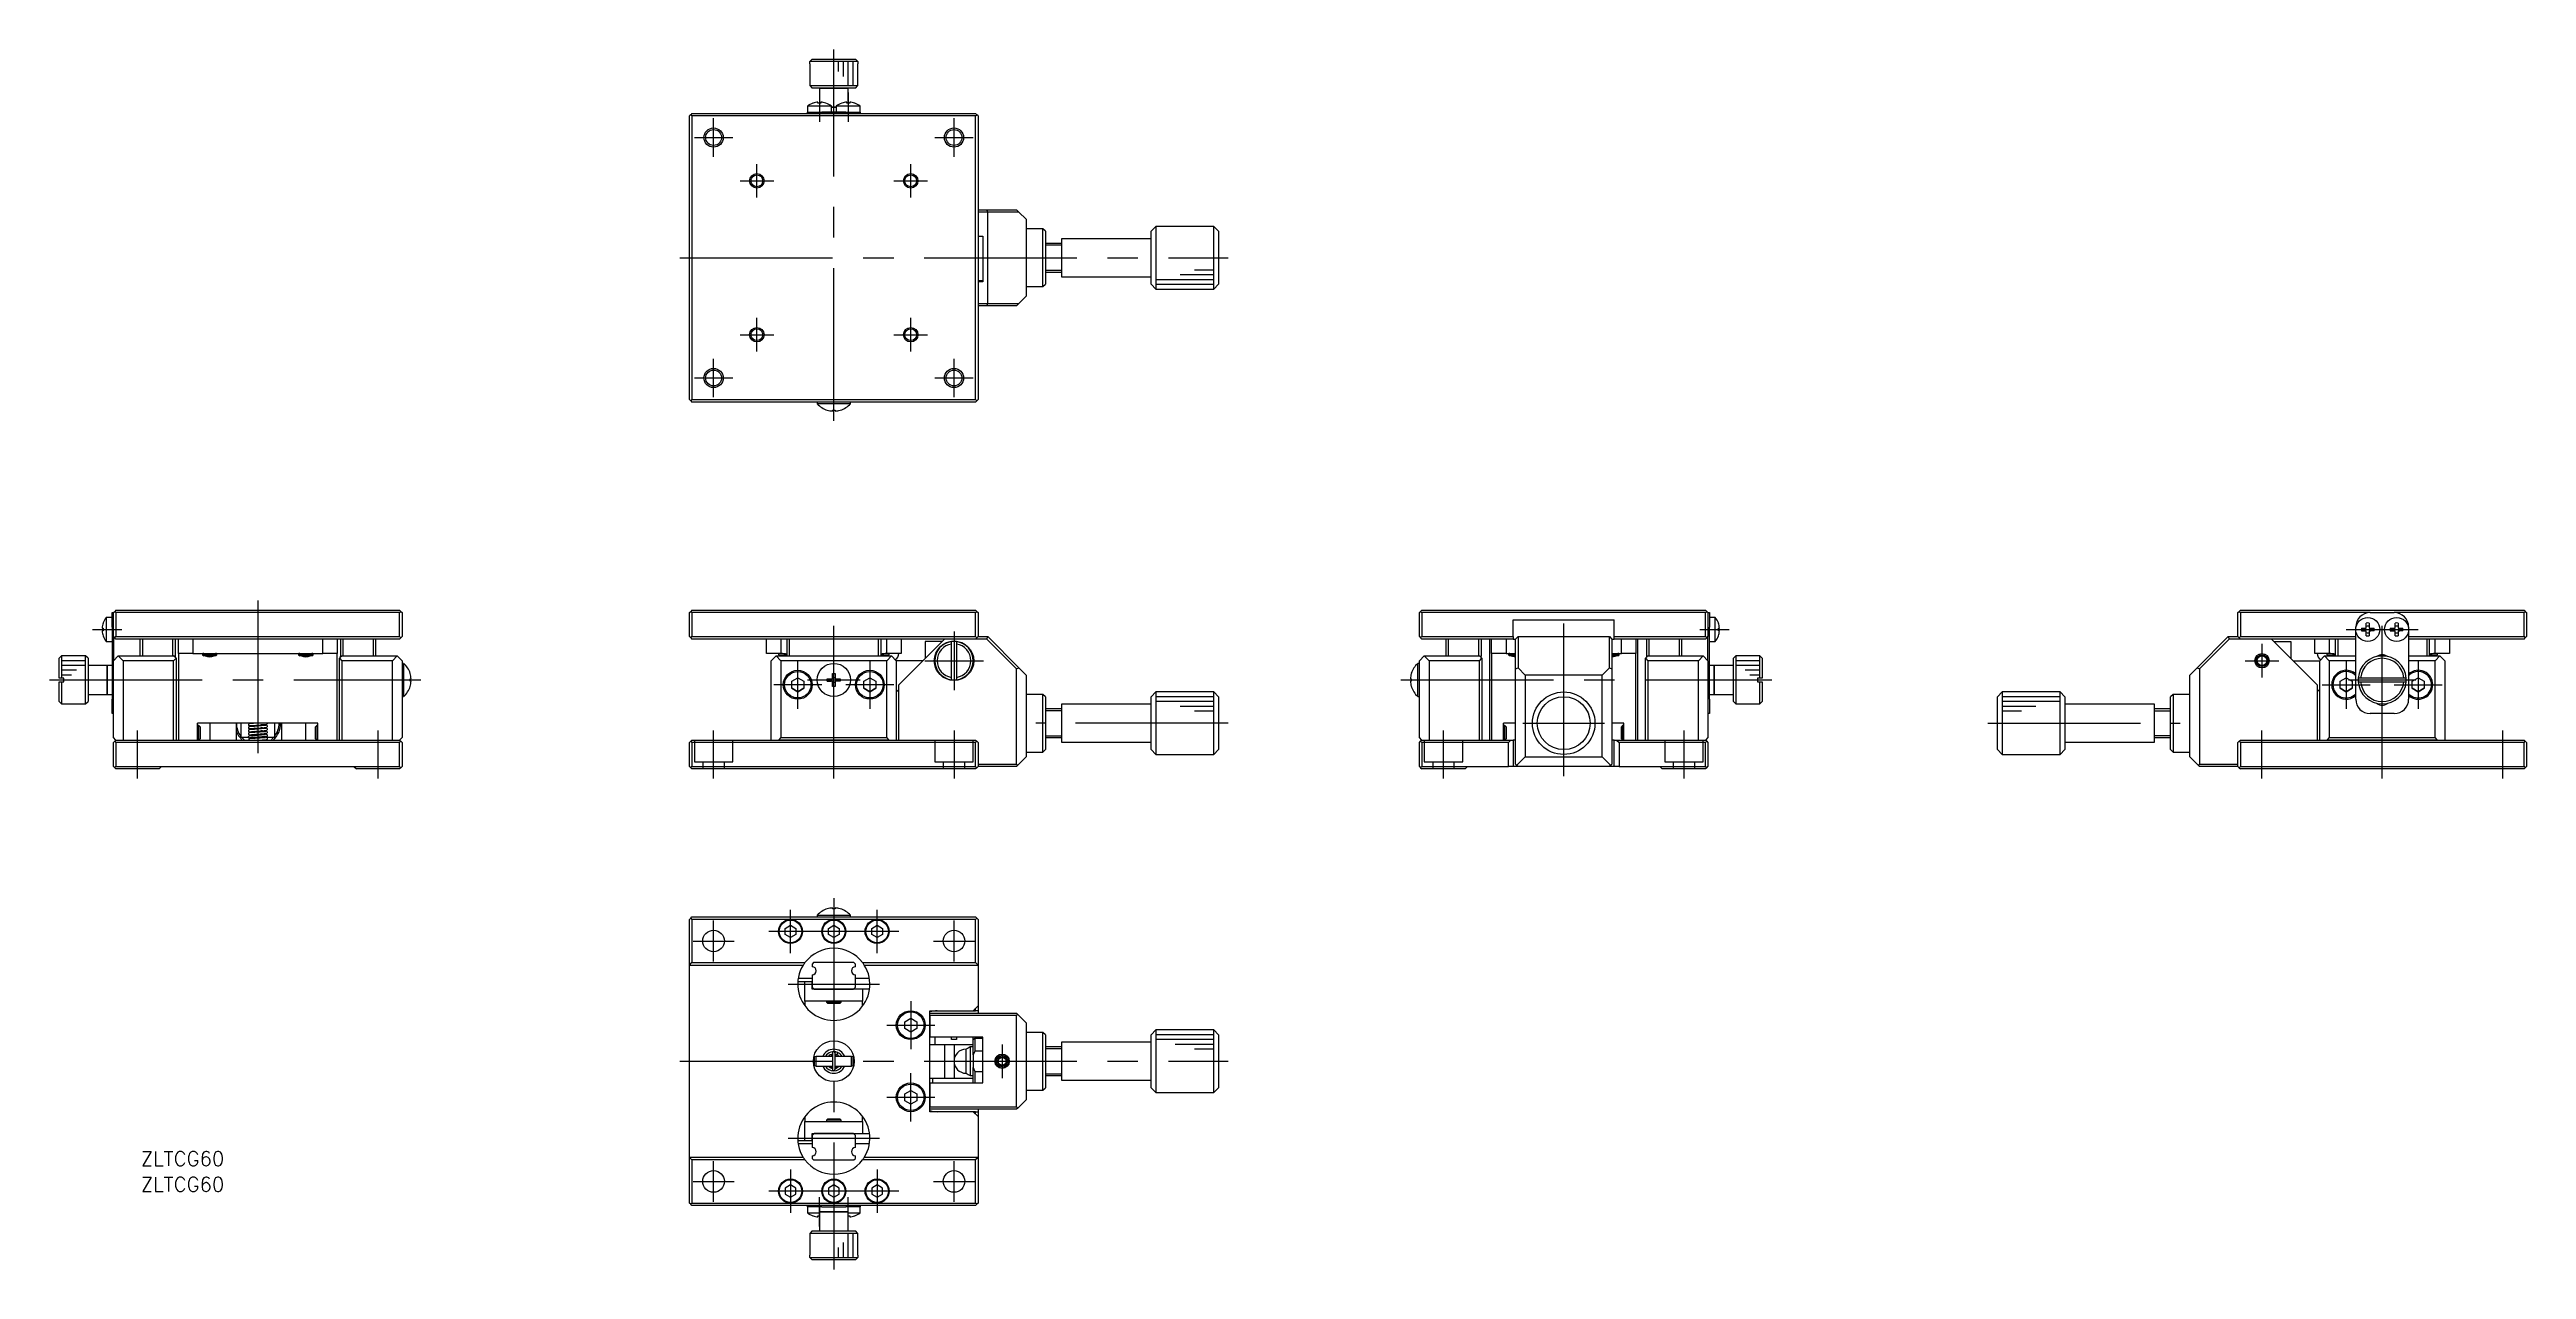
# Model space of a CAD drawing. Extents: x -163 to 352, y -123 to 131.
import ezdxf

# ---------------------------------------------------------------- set-up
doc = ezdxf.new("R2010")
doc.units = 0
doc.linetypes.add('CENTER', pattern=[50.8, 31.75, -6.35, 6.35, -6.35])
doc.linetypes.add('DASHED', pattern=[19.05, 12.7, -6.35])
doc.layers.get('0').update_dxf_attribs({"linetype": 'CONTINUOUS'})
doc.layers.add('CENTER', color=1, linetype='CENTER')
doc.styles.get("Standard").update_dxf_attribs({"font": 'txt.shx', "height": 3, "bigfont": 'bigfont.shx'})

msp = doc.modelspace()

# ---------------------------------------------------------------- texts
at = {"color": 7, "linetype": 'CONTINUOUS'}
for p in [(-144.11, -101.05), (-144.11, -106.4)]:
    msp.add_text('ZLTCG60', height=3, dxfattribs=at).set_placement(p)

# ---------------------------------------------------------------- linework, layer by layer
at = {"color": 7, "linetype": 'CONTINUOUS'}
for p, q in [((-4.98, 128.59), (-4.48, 129.09)), ((-4.48, 129.09), (4.48, 129.09)), ((4.48, 129.09), (4.98, 128.59)), ((-5, 128.09), (-5, 123.59)), ((-5, 128.09), (-4.98, 128.09)), ((4.98, 128.59), (-4.98, 128.59)), ((-4.98, 128.09), (-4.98, 128.59)), ((1, 126.5), (1, 128.59)), ((2, 125.5), (2, 128.59)), ((3, 123.59), (3, 128.59)), ((4, 123.59), (4, 128.5)), ((4.98, 128.59), (4.98, 128.09)), ((4.98, 128.09), (5, 128.09)), ((5, 123.59), (5, 128.09)), ((-0.5, 119.32), (-5.5, 119.32)), ((-5.5, 119.32), (-5.5, 118.09)), ((-5, 123.59), (5, 123.59)), ((-5, 123.59), (-4.5, 123.09)), ((4.5, 123.09), (-4.5, 123.09)), ((-3, 123.09), (-4.5, 123.09)), ((-4.32, 119.96), (-4.35, 119.96)), ((-4.32, 119.96), (-4.35, 119.96)), ((-3.3, 119.96), (-3.3, 120.17)), ((-2.7, 119.96), (-3.3, 119.96)), ((-3, 123.09), (-3, 119.96)), ((-3, 123.09), (3, 123.09)), ((3, 123.09), (-3, 123.09)), ((-2.7, 120.17), (-2.7, 119.96)), ((-1.65, 119.96), (-1.68, 119.96)), ((-1.65, 119.96), (-1.68, 119.96)), ((-0.5, 118.09), (-0.5, 119.32)), ((0.5, 119.09), (-0.5, 119.09)), ((-0.5, 119.09), (0.5, 119.09)), ((5.5, 119.32), (0.5, 119.32)), ((0.5, 119.32), (0.5, 118.09)), ((1.68, 119.96), (1.65, 119.96)), ((1.68, 119.96), (1.65, 119.96)), ((2.7, 119.96), (2.7, 120.17)), ((3.3, 119.96), (2.7, 119.96)), ((3, 119.96), (3, 123.09)), ((4.5, 123.09), (3, 123.09)), ((3.3, 120.17), (3.3, 119.96)), ((4.35, 119.96), (4.32, 119.96)), ((4.35, 119.96), (4.32, 119.96)), ((4.5, 123.09), (5, 123.59)), ((5.5, 118.09), (5.5, 119.32)), ((-29.75, 117.54), (-30, 117.29)), ((-30, 58.29), (-30, 117.29)), ((-29.5, 117.79), (-29.75, 117.54)), ((-29.5, 117.29), (-29.75, 117.54)), ((-29.5, 117.79), (-2.5, 117.79)), ((-29.5, 117.29), (-29.5, 58.29)), ((29.5, 117.29), (-29.5, 117.29)), ((-5.5, 118.09), (-2.5, 118.09)), ((-5.5, 117.79), (-5.5, 118.09)), ((2.5, 118.09), (-2.5, 118.09)), ((-2.5, 117.79), (2.5, 117.79)), ((2.5, 117.79), (-2.5, 117.79)), ((2.5, 118.09), (5.5, 118.09)), ((2.5, 117.79), (29.5, 117.79)), ((5.5, 118.09), (5.5, 117.79)), ((29.75, 117.54), (29.5, 117.79)), ((29.5, 117.29), (29.75, 117.54)), ((29.5, 58.29), (29.5, 117.29)), ((30, 117.29), (29.75, 117.54)), ((30, 117.29), (30, 58.29)), ((30, 97.79), (31.79, 97.79)), ((32, 97.29), (30, 97.29)), ((31.79, 97.79), (38, 97.79)), ((32, 97.29), (31.79, 97.79)), ((32, 78.29), (32, 97.29)), ((38.5, 97.29), (32, 97.29)), ((38.5, 97.29), (38, 97.79)), ((40, 95.79), (38.5, 97.29)), ((40, 95.79), (40, 79.79)), ((43.5, 93.79), (40, 93.79)), ((43.5, 81.79), (43.5, 93.79)), ((44, 93.29), (43.5, 93.79)), ((44, 93.29), (44, 82.29)), ((44, 93.29), (44, 90.79)), ((67, 94.29), (66, 93.29)), ((66, 87.79), (66, 93.29)), ((79, 94.29), (67, 94.29)), ((67, 94.29), (67, 87.79)), ((79, 81.29), (79, 94.29)), ((80, 93.29), (79, 94.29)), ((80, 93.29), (80, 82.29)), ((30, 92.29), (31, 92.29)), ((31, 92.29), (31, 82.79)), ((47.4, 90.79), (44, 90.79)), ((47.4, 91.79), (66, 91.79)), ((47.4, 83.79), (47.4, 91.79)), ((66, 82.29), (66, 87.79)), ((67, 87.79), (67, 81.29)), ((30, 83.04), (31, 83.04)), ((31, 82.79), (30, 82.79)), ((44, 84.79), (44, 82.29)), ((44, 84.79), (47.4, 84.79)), ((66, 83.79), (47.4, 83.79)), ((67, 83.29), (79, 83.29)), ((72, 84.29), (79, 84.29)), ((75, 85.29), (79, 85.29)), ((30, 78.29), (32, 78.29)), ((31.79, 77.79), (30, 77.79)), ((31.79, 77.79), (32, 78.29)), ((38, 77.79), (31.79, 77.79)), ((32, 78.29), (38.5, 78.29)), ((38, 77.79), (38.5, 78.29)), ((38.5, 78.29), (40, 79.79)), ((40, 81.79), (43.5, 81.79)), ((43.5, 81.79), (44, 82.29)), ((66, 82.29), (67, 81.29)), ((67, 82.29), (79, 82.29)), ((67, 81.29), (79, 81.29)), ((79, 81.29), (80, 82.29)), ((-30, 58.29), (-29.75, 58.04)), ((-29.5, 58.29), (-29.75, 58.04)), ((-29.75, 58.04), (-29.5, 57.79)), ((-29.5, 58.29), (29.5, 58.29)), ((29.5, 57.79), (-29.5, 57.79)), ((-3.45, 57.79), (-3.45, 57.45)), ((3.45, 57.45), (-3.45, 57.45)), ((3.45, 57.45), (3.45, 57.79)), ((29.75, 58.04), (29.5, 58.29)), ((29.5, 57.79), (29.75, 58.04)), ((29.75, 58.04), (30, 58.29)), ((-1.35, 56.1), (-1.35, 56.1)), ((-0.26, 55.91), (-0.26, 56.1)), ((-0.26, 56.1), (0.26, 56.1)), ((0.26, 56.1), (0.26, 55.91)), ((1.35, 56.1), (1.35, 56.1)), ((-152.17, 10.8), (-151.96, 10.8)), ((-151.96, 11.85), (-151.96, 11.82)), ((-151.96, 10.8), (-151.96, 10.2)), ((-151.32, 13), (-151.32, 8)), ((-150.09, 13), (-151.32, 13)), ((-150.09, 11), (-150.09, 14)), ((-150.09, 14), (-149.79, 14)), ((-150.09, 11), (-150.09, 10.5)), ((-150.09, 11), (-150.09, 10.5)), ((-150.09, 10.5), (-150.09, -4)), ((-149.79, 14), (-149.54, 14.25)), ((-149.79, 9), (-149.79, 14)), ((-149.29, 14.5), (-149.54, 14.25)), ((-149.54, 14.25), (-149.29, 14)), ((-149.29, 14.5), (-90.29, 14.5)), ((-90.29, 14), (-149.29, 14)), ((-149.29, 14), (-149.29, 9)), ((-90.29, 14.5), (-90.04, 14.25)), ((-90.29, 14), (-90.04, 14.25)), ((-90.29, 9), (-90.29, 14)), ((-90.04, 14.25), (-89.79, 14)), ((-89.79, 14), (-89.79, 9)), ((-30, 14), (-29.75, 14.25)), ((-30, 9), (-30, 14)), ((-29.5, 14.5), (-29.75, 14.25)), ((-29.75, 14.25), (-29.5, 14)), ((-29.5, 14.5), (29.5, 14.5)), ((29.5, 14), (-29.5, 14)), ((-29.5, 14), (-29.5, 9)), ((29.75, 14.25), (29.5, 14.5)), ((29.5, 14), (29.75, 14.25)), ((29.5, 9), (29.5, 14)), ((29.75, 14.25), (30, 14)), ((30, 14), (30, 9)), ((121.79, 14), (122.04, 14.25)), ((121.79, 9), (121.79, 14)), ((122.04, 14.25), (122.29, 14.5)), ((122.04, 14.25), (122.29, 14)), ((122.29, 14.5), (181.29, 14.5)), ((181.29, 14), (122.29, 14)), ((122.29, 14), (122.29, 9)), ((141.29, 12.5), (162.29, 12.5)), ((141.29, 9), (141.29, 12.5)), ((162.29, 9), (162.29, 12.5)), ((181.29, 14.5), (181.54, 14.25)), ((181.29, 14), (181.54, 14.25)), ((181.29, 9), (181.29, 14)), ((181.54, 14.25), (181.79, 14)), ((181.79, 14), (181.79, 9)), ((181.79, 14), (182.09, 14)), ((182.09, 14), (182.09, 11)), ((183.32, 13), (182.09, 13)), ((182.09, 10.5), (182.09, 11)), ((182.09, 10.5), (182.09, 11)), ((182.09, -4), (182.09, 10.5)), ((183.32, 10.5), (183.32, 13)), ((183.32, 8), (183.32, 10.5)), ((183.96, 11.82), (183.96, 11.85)), ((183.96, 10.2), (183.96, 10.8)), ((183.96, 10.8), (184.17, 10.8)), ((292, 14), (292.25, 14.25)), ((292, 9), (292, 14)), ((292.5, 14.5), (292.25, 14.25)), ((292.25, 14.25), (292.5, 14)), ((292.5, 14.5), (351.5, 14.5)), ((319.5, 14), (292.5, 14)), ((292.5, 14), (292.5, 9)), ((316.5, 10.5), (316.5, 11)), ((316.5, -4), (316.5, 10.5)), ((317.68, 10.8), (318.7, 10.8)), ((318.7, 10.8), (318.7, 11.82)), ((319.3, 11.82), (319.3, 10.8)), ((319.3, 10.8), (320.32, 10.8)), ((319.5, 14), (324.5, 14)), ((323.68, 10.8), (324.7, 10.8)), ((351.5, 14), (324.5, 14)), ((324.7, 10.8), (324.7, 11.82)), ((325.3, 11.82), (325.3, 10.8)), ((325.3, 10.8), (326.32, 10.8)), ((327.5, 11), (327.5, 10.5)), ((327.5, 10.5), (327.5, -4)), ((351.5, 14.5), (351.75, 14.25)), ((351.5, 14), (351.75, 14.25)), ((351.5, 9), (351.5, 14)), ((351.75, 14.25), (352, 14)), ((352, 14), (352, 9)), ((-151.96, 10.2), (-152.17, 10.2)), ((-151.96, 9.18), (-151.96, 9.15)), ((-151.32, 8), (-150.09, 8)), ((-149.79, 9), (-149.79, 4)), ((-149.79, 9), (-149.54, 8.75)), ((-149.54, 8.75), (-149.29, 9)), ((-149.29, 8.5), (-149.54, 8.75)), ((-149.29, 9), (-90.29, 9)), ((-146.79, 8.5), (-149.29, 8.5)), ((-142.79, 8.5), (-146.79, 8.5)), ((-144.29, 8.5), (-144.29, 5)), ((-143.79, 8.5), (-143.79, 5)), ((-131.29, 8.5), (-142.79, 8.5)), ((-137.49, 8.5), (-137.49, 5)), ((-136.99, 8.5), (-136.99, 4.95)), ((-136.29, 5.5), (-136.29, 8.5)), ((-136.29, 5.5), (-136.29, 0.5)), ((-133.29, 5.5), (-136.29, 5.5)), ((-133.29, 8.5), (-133.29, 5.5)), ((-133.29, 5.5), (-106.29, 5.5)), ((-128.29, 8.5), (-131.29, 8.5)), ((-131.29, 5.4), (-131.29, 5.25)), ((-131.29, 5.25), (-131.18, 5.25)), ((-131.29, 5.25), (-131.04, 5)), ((-131.18, 5.25), (-128.4, 5.25)), ((-128.54, 5), (-128.29, 5.25)), ((-128.4, 5.25), (-128.29, 5.25)), ((-111.29, 8.5), (-128.29, 8.5)), ((-128.29, 5.25), (-128.29, 5.4)), ((-108.29, 8.5), (-111.29, 8.5)), ((-111.29, 5.4), (-111.29, 5.25)), ((-111.29, 5.25), (-111.18, 5.25)), ((-111.29, 5.25), (-111.04, 5)), ((-111.18, 5.25), (-108.4, 5.25)), ((-108.54, 5), (-108.29, 5.25)), ((-108.4, 5.25), (-108.29, 5.25)), ((-96.79, 8.5), (-108.29, 8.5)), ((-108.29, 5.25), (-108.29, 5.4)), ((-106.29, 5.5), (-106.29, 8.5)), ((-103.29, 5.5), (-106.29, 5.5)), ((-103.29, 8.5), (-103.29, 5.5)), ((-103.29, 0.5), (-103.29, 5.5)), ((-102.59, 8.5), (-102.59, 4.95)), ((-102.1, 8.5), (-102.1, 5)), ((-92.79, 8.5), (-96.79, 8.5)), ((-95.79, 8.5), (-95.79, 5)), ((-95.29, 8.5), (-95.29, 5)), ((-90.29, 8.5), (-92.79, 8.5)), ((-90.29, 9), (-90.04, 8.75)), ((-90.04, 8.75), (-90.29, 8.5)), ((-90.04, 8.75), (-89.79, 9)), ((-30, 9), (-29.75, 8.75)), ((-29.75, 8.75), (-29.5, 9)), ((-29.75, 8.75), (-29.5, 8.5)), ((-29.5, 9), (29.5, 9)), ((-27, 8.5), (-29.5, 8.5)), ((-23, 8.5), (-27, 8.5)), ((23, 8.5), (-23, 8.5)), ((-14, 5.5), (-14, 8.5)), ((-11, 5.5), (-14, 5.5)), ((-11.5, 5.5), (-11.5, 5.25)), ((-11.5, 5.25), (-9.75, 5.25)), ((-11.5, 5.25), (-11.25, 5)), ((-11, 8.5), (-11, 5.5)), ((-9.75, 8.5), (-9.75, 5)), ((-9.25, 8.5), (-9.25, 5)), ((9.25, 8.5), (9.25, 5)), ((9.75, 8.5), (9.75, 5)), ((9.75, 5.25), (11.5, 5.25)), ((11, 5.5), (11, 8.5)), ((14, 5.5), (11, 5.5)), ((11.25, 5), (11.5, 5.25)), ((11.5, 5.25), (11.5, 5.5)), ((23, 8.5), (13.5, -1)), ((14, 8.5), (14, 5.5)), ((22.5, 8), (19, 8)), ((19, 8), (19, 4.5)), ((27, 8.5), (23, 8.5)), ((24.5, 7.46), (24.5, 7.97)), ((24.5, 0.54), (24.5, 7.46)), ((25.5, 7.97), (25.5, 7.46)), ((25.5, 7.46), (25.5, 0.54)), ((29.5, 8.5), (27, 8.5)), ((29.5, 9), (29.75, 8.75)), ((29.75, 8.75), (29.5, 8.5)), ((31.79, 8.5), (29.5, 8.5)), ((29.75, 8.75), (30, 9)), ((30, 9), (32, 9)), ((31.79, 8.5), (32, 9)), ((38, 2.29), (31.79, 8.5)), ((32, 9), (38.5, 2.5)), ((121.79, 9), (122.04, 8.75)), ((122.04, 8.75), (122.29, 9)), ((122.04, 8.75), (122.29, 8.5)), ((122.29, 9), (141.29, 9)), ((124.79, 8.5), (122.29, 8.5)), ((128.79, 8.5), (124.79, 8.5)), ((127.29, 8.5), (127.29, 5)), ((127.79, 8.5), (127.79, 5)), ((141.29, 8.5), (128.79, 8.5)), ((134.1, 8.5), (134.1, 5)), ((134.59, 8.5), (134.59, 4.95)), ((136.37, 8.5), (136.37, -12.5)), ((136.79, 5.5), (136.79, 8.5)), ((136.79, 5.5), (136.79, 0.5)), ((139.79, 5.5), (136.79, 5.5)), ((139.79, 8.5), (139.79, 5.5)), ((139.79, 5.5), (141.79, 5.5)), ((140.29, 5.4), (140.29, 5.25)), ((140.29, 5.25), (140.54, 5)), ((140.29, 5.25), (140.4, 5.25)), ((140.4, 5.25), (141.79, 5.25)), ((141.29, 9), (141.29, 8.5)), ((141.29, 8.5), (141.79, 8.5)), ((141.79, 8.5), (142.29, 9)), ((141.79, 2.29), (141.79, 8.5)), ((142.29, 9), (142.29, 2.5)), ((142.29, 9), (161.29, 9)), ((161.29, 2.5), (161.29, 9)), ((161.29, 9), (161.79, 8.5)), ((161.79, 8.5), (161.79, 2.29)), ((161.79, 8.5), (162.29, 8.5)), ((161.79, 5.5), (163.79, 5.5)), ((161.79, 5.25), (163.18, 5.25)), ((162.29, 9), (181.29, 9)), ((162.29, 8.5), (162.29, 9)), ((174.79, 8.5), (162.29, 8.5)), ((163.04, 5), (163.29, 5.25)), ((163.18, 5.25), (163.29, 5.25)), ((163.29, 5.25), (163.29, 5.4)), ((163.79, 5.5), (163.79, 8.5)), ((166.79, 5.5), (163.79, 5.5)), ((166.79, 8.5), (166.79, 5.5)), ((166.79, 0.5), (166.79, 5.5)), ((167.22, -12.5), (167.22, 8.5)), ((168.99, 8.5), (168.99, 4.95)), ((169.49, 8.5), (169.49, 5)), ((178.79, 8.5), (174.79, 8.5)), ((175.79, 8.5), (175.79, 5)), ((176.29, 8.5), (176.29, 5)), ((181.29, 8.5), (178.79, 8.5)), ((181.29, 9), (181.54, 8.75)), ((181.54, 8.75), (181.29, 8.5)), ((181.54, 8.75), (181.79, 9)), ((181.79, 4), (181.79, 9)), ((182.09, 8), (183.32, 8)), ((184.17, 10.2), (183.96, 10.2)), ((183.96, 9.15), (183.96, 9.18)), ((283.5, 2.5), (290, 9)), ((290.21, 8.5), (284, 2.29)), ((290, 9), (292, 9)), ((290, 9), (290.21, 8.5)), ((292.5, 8.5), (290.21, 8.5)), ((292, 9), (292.25, 8.75)), ((292.25, 8.75), (292.5, 9)), ((292.25, 8.75), (292.5, 8.5)), ((292.5, 9), (316.5, 9)), ((295, 8.5), (292.5, 8.5)), ((299, 8.5), (295, 8.5)), ((308.5, -1), (299, 8.5)), ((316.5, 8.5), (299, 8.5)), ((299.5, 8), (303, 8)), ((303, 8), (303, 4.5)), ((308, 5.5), (308, 8.5)), ((311, 5.5), (308, 5.5)), ((310.5, 5.5), (310.5, 5.25)), ((310.5, 5.25), (312.25, 5.25)), ((310.5, 5.25), (310.75, 5)), ((311, 8.5), (311, 5.5)), ((312.25, 8.5), (312.25, 5)), ((312.75, 8.5), (312.75, 5)), ((317.68, 10.2), (318.36, 10.2)), ((318.7, 10.2), (317.68, 10.2)), ((318.36, 10.2), (318.7, 10.2)), ((318.7, 9.18), (318.7, 10.2)), ((319.3, 10.2), (319.64, 10.2)), ((320.32, 10.2), (319.3, 10.2)), ((319.3, 10.2), (319.3, 9.18)), ((320.32, 10.2), (319.64, 10.2)), ((323.68, 10.2), (324.36, 10.2)), ((324.7, 10.2), (323.68, 10.2)), ((324.36, 10.2), (324.7, 10.2)), ((324.7, 9.18), (324.7, 10.2)), ((326.32, 10.2), (325.3, 10.2)), ((325.3, 10.2), (325.64, 10.2)), ((325.3, 10.2), (325.3, 9.18)), ((326.32, 10.2), (325.64, 10.2)), ((327.5, 9), (351.5, 9)), ((345, 8.5), (327.5, 8.5)), ((331.25, 8.5), (331.25, 5)), ((331.75, 8.5), (331.75, 5)), ((331.75, 5.25), (333.5, 5.25)), ((333, 5.5), (333, 8.5)), ((336, 5.5), (333, 5.5)), ((333.25, 5), (333.5, 5.25)), ((333.5, 5.25), (333.5, 5.5)), ((336, 8.5), (336, 5.5)), ((349, 8.5), (345, 8.5)), ((351.5, 8.5), (349, 8.5)), ((351.5, 9), (351.75, 8.75)), ((351.5, 8.5), (351.75, 8.75)), ((351.75, 8.75), (352, 9)), ((-160.59, 5), (-161.09, 4.5)), ((-161.09, 0.4), (-161.09, 4.5)), ((-160.59, 0.4), (-161.09, 0.4)), ((-160.59, 5), (-160.59, 0.4)), ((-155.59, 5), (-160.59, 5)), ((-155.59, 4), (-160.59, 4)), ((-155.59, 3), (-160.59, 3)), ((-157.5, 2), (-160.59, 2)), ((-158.5, 1), (-160.59, 1)), ((-160.09, 0.4), (-160.59, 0.4)), ((-160.09, -0.4), (-160.09, 0.4)), ((-155.59, 0), (-155.59, 5)), ((-155.09, 4.5), (-155.59, 5)), ((-155.59, -5), (-155.59, 0)), ((-155.09, 4.5), (-155.09, 0)), ((-151.09, 3), (-155.09, 3)), ((-155.09, 0), (-155.09, -4.5)), ((-150.09, 3), (-151.09, 3)), ((-151.09, 3), (-151.09, 0)), ((-151.09, 0), (-151.09, 3)), ((-151.09, 0), (-151.09, -3)), ((-151.09, -3), (-151.09, 0)), ((-149.79, 4), (-148.79, 5)), ((-149.79, -12), (-149.79, 4)), ((-148.79, 5), (-137.29, 5)), ((-147.79, 4), (-148.79, 5)), ((-147.79, 4), (-147.79, -12.5)), ((-137.29, 4), (-147.79, 4)), ((-136.79, 4.5), (-137.29, 5)), ((-137.29, 4), (-136.79, 4.5)), ((-137.29, -12.5), (-137.29, 4)), ((-136.99, 4.95), (-137.24, 4.95)), ((-136.99, 4.95), (-136.99, 4.7)), ((-136.79, 4.5), (-136.79, -12.5)), ((-136.29, 0.5), (-136.29, -12.5)), ((-129.79, 5), (-131.04, 5)), ((-128.54, 5), (-129.79, 5)), ((-109.79, 5), (-111.04, 5)), ((-108.54, 5), (-109.79, 5)), ((-103.29, -12.5), (-103.29, 0.5)), ((-102.29, 5), (-102.79, 4.5)), ((-102.79, -12.5), (-102.79, 4.5)), ((-102.79, 4.5), (-102.29, 4)), ((-102.59, 4.95), (-102.34, 4.95)), ((-102.59, 4.7), (-102.59, 4.95)), ((-102.29, 5), (-90.79, 5)), ((-102.29, 4), (-102.29, -12.5)), ((-91.79, 4), (-102.29, 4)), ((-90.79, 5), (-91.79, 4)), ((-91.79, -12.5), (-91.79, 4)), ((-90.79, 5), (-89.79, 4)), ((-89.79, 4), (-89.79, -12)), ((-89.45, 3.45), (-89.79, 3.45)), ((-89.45, 3.45), (-89.45, 0)), ((-89.45, 0), (-89.45, -3.45)), ((-88.1, 1.35), (-88.1, 1.35)), ((-88.1, -0.26), (-88.1, 0.26)), ((-88.1, 0.26), (-87.91, 0.26)), ((-12, 5), (-13, 4)), ((-13, -12.5), (-13, 4)), ((-12, 5), (-11.25, 5)), ((-12, 5), (-11, 4)), ((-11.25, 5), (-8.75, 5)), ((-11, 4), (-11, -12)), ((11, 4), (-11, 4)), ((-8.75, 5), (8.75, 5)), ((-8.75, -0.28), (-7.5, 0.44)), ((-7.5, 0.44), (-6.25, -0.28)), ((-1.35, 0.26), (-0.26, 0.26)), ((-1.35, -0.26), (-1.35, 0.26)), ((-0.52, -0.26), (-0.52, 0.26)), ((-0.26, 0.26), (-0.26, 1.35)), ((-0.26, 1.35), (0.26, 1.35)), ((-0.26, 0.52), (0.26, 0.52)), ((0.26, 1.35), (0.26, 0.26)), ((0.26, 0.26), (1.35, 0.26)), ((0.52, 0.26), (0.52, -0.26)), ((1.35, 0.26), (1.35, -0.26)), ((6.25, -0.28), (7.5, 0.44)), ((7.5, 0.44), (8.75, -0.28)), ((8.75, 5), (11.25, 5)), ((11, 4), (12, 5)), ((11, -12), (11, 4)), ((11.25, 5), (12, 5)), ((13, 4), (12, 5)), ((13, 4), (13, -12.5)), ((18.5, 4), (13, 4)), ((24.5, 0.03), (24.5, 0.54)), ((25.5, 0.54), (25.5, 0.03)), ((38, 2.29), (38.5, 2.5)), ((38, -17.5), (38, 2.29)), ((38.5, 2.5), (40, 1)), ((40, 1), (40, -16)), ((119.91, 0.26), (120.1, 0.26)), ((120.1, 1.35), (120.1, 1.35)), ((120.1, 0.26), (120.1, -0.26)), ((121.45, -3.45), (121.45, 3.45)), ((121.79, 3.45), (121.45, 3.45)), ((121.79, 4), (122.79, 5)), ((121.79, -12), (121.79, 4)), ((122.79, 5), (134.29, 5)), ((123.79, 4), (122.79, 5)), ((123.79, 4), (123.79, -12.5)), ((134.29, 4), (123.79, 4)), ((134.79, 4.5), (134.29, 5)), ((134.29, 4), (134.79, 4.5)), ((134.29, -12.5), (134.29, 4)), ((134.34, 4.95), (134.59, 4.95)), ((134.59, 4.7), (134.59, 4.95)), ((134.79, 4.5), (134.79, -12.5)), ((136.79, 0.5), (136.79, -12.5)), ((141.79, 5), (140.54, 5)), ((140.87, 5), (141.79, 4.83)), ((141.79, 2.29), (142.29, 2.5)), ((141.79, -17.5), (141.79, 2.29)), ((142.29, 2.5), (143.79, 1)), ((159.79, 1), (143.79, 1)), ((143.79, 1), (143.79, -16)), ((159.79, 1), (161.29, 2.5)), ((159.79, -16), (159.79, 1)), ((161.29, 2.5), (161.79, 2.29)), ((163.04, 5), (161.79, 5)), ((161.79, 4.83), (162.49, 4.93)), ((161.79, 2.29), (161.79, -17.5)), ((162.49, 4.93), (162.72, 5)), ((166.79, -12.5), (166.79, 0.5)), ((169.29, 5), (168.79, 4.5)), ((168.79, -12.5), (168.79, 4.5)), ((168.79, 4.5), (169.29, 4)), ((168.99, 4.95), (168.99, 4.7)), ((169.24, 4.95), (168.99, 4.95)), ((169.29, 5), (180.79, 5)), ((169.29, 4), (169.29, -12.5)), ((179.79, 4), (169.29, 4)), ((180.79, 5), (179.79, 4)), ((179.79, -12.5), (179.79, 4)), ((180.79, 5), (181.79, 4)), ((181.79, 4), (181.79, -12)), ((183.09, 3), (182.09, 3)), ((187.09, 3), (183.09, 3)), ((183.09, -3), (183.09, 3)), ((183.09, 3), (183.09, -3)), ((187.59, 5), (187.09, 4.5)), ((187.09, -4.5), (187.09, 4.5)), ((187.59, 5), (187.59, -5)), ((192.59, 5), (187.59, 5)), ((192.59, 4), (187.59, 4)), ((192.59, 3), (187.59, 3)), ((192.5, 2), (189.5, 2)), ((192.59, 1), (190.5, 1)), ((192.09, 0.4), (192.09, -0.4)), ((192.59, 0.4), (192.09, 0.4)), ((192.59, 0.4), (192.59, 5)), ((193.09, 4.5), (192.59, 5)), ((193.09, 0.4), (192.59, 0.4)), ((193.09, 4.5), (193.09, 0.4)), ((282, 1), (283.5, 2.5)), ((282, -16), (282, 1)), ((283.5, 2.5), (284, 2.29)), ((284, 2.29), (284, -17.5)), ((303.5, 4), (309, 4)), ((310, 5), (309, 4)), ((309, -12.5), (309, 4)), ((310, 5), (311, 4)), ((310, 5), (310.75, 5)), ((310.75, 5), (313.25, 5)), ((311, 4), (311, -12)), ((316.5, 4), (311, 4)), ((313.25, 5), (316.5, 5)), ((313.25, -0.28), (314.5, 0.44)), ((314.5, 0.44), (315.75, -0.28)), ((317.52, 0.4), (317.02, 0.4)), ((326.48, 0.4), (317.52, 0.4)), ((321.1, 5), (322, 5)), ((322, 5), (322.9, 5)), ((326.98, 0.4), (326.48, 0.4)), ((327.5, 5), (330.75, 5)), ((333, 4), (327.5, 4)), ((328.25, -0.28), (329.5, 0.44)), ((329.5, 0.44), (330.75, -0.28)), ((330.75, 5), (333.25, 5)), ((333, 4), (334, 5)), ((333, -12), (333, 4)), ((333.25, 5), (334, 5)), ((335, 4), (334, 5)), ((335, 4), (335, -12.5)), ((-161.09, -4.5), (-161.09, -0.4)), ((-161.09, -0.4), (-160.59, -0.4)), ((-161.09, -4.5), (-160.59, -5)), ((-160.59, -0.4), (-160.59, -5)), ((-160.59, -0.4), (-160.09, -0.4)), ((-160.59, -5), (-155.59, -5)), ((-155.59, -5), (-155.09, -4.5)), ((-155.09, -3), (-151.09, -3)), ((-151.09, -3), (-150.09, -3)), ((-150.09, -7), (-150.09, -4)), ((-89.79, -3.45), (-89.45, -3.45)), ((-87.91, -0.26), (-88.1, -0.26)), ((-88.1, -1.35), (-88.1, -1.35)), ((-8.75, -1.72), (-8.75, -0.28)), ((-8.75, -1.72), (-7.5, -2.44)), ((-7.5, -2.44), (-8.75, -1.72)), ((-7.5, -2.44), (-6.25, -1.72)), ((-6.25, -1.72), (-7.5, -2.44)), ((-6.25, -0.28), (-6.25, -1.72)), ((-1.35, -0.26), (-0.52, -0.26)), ((-0.26, -0.26), (-1.35, -0.26)), ((-0.26, -0.26), (-0.52, -0.26)), ((-0.26, -1.35), (-0.26, -0.26)), ((0.26, -0.52), (-0.26, -0.52)), ((0.26, -1.35), (-0.26, -1.35)), ((0.52, -0.26), (0.26, -0.26)), ((1.35, -0.26), (0.26, -0.26)), ((0.26, -0.26), (0.26, -1.35)), ((1.35, -0.26), (0.52, -0.26)), ((6.25, -1.72), (6.25, -0.28)), ((6.25, -1.72), (7.5, -2.44)), ((7.5, -2.44), (6.25, -1.72)), ((7.5, -2.44), (8.75, -1.72)), ((8.75, -1.72), (7.5, -2.44)), ((8.75, -0.28), (8.75, -1.72)), ((13, -2), (13.5, -2.5)), ((13.5, -12.5), (13.5, -1)), ((43.5, -3), (40, -3)), ((43.5, -9), (43.5, -3)), ((44, -3.5), (43.5, -3)), ((44, -3.5), (44, -9)), ((47.4, -5), (66, -5)), ((47.4, -13), (47.4, -5)), ((67, -2.5), (66, -3.5)), ((66, -14.5), (66, -3.5)), ((79, -2.5), (67, -2.5)), ((67, -2.5), (67, -15.5)), ((79, -3.5), (67, -3.5)), ((79, -4.5), (67, -4.5)), ((79, -15.5), (79, -2.5)), ((80, -3.5), (79, -2.5)), ((80, -3.5), (80, -14.5)), ((120.1, -0.26), (119.91, -0.26)), ((120.1, -1.35), (120.1, -1.35)), ((121.45, -3.45), (121.79, -3.45)), ((182.09, -3), (183.09, -3)), ((182.09, -4), (182.09, -7)), ((183.09, -3), (187.09, -3)), ((187.09, -4.5), (187.59, -5)), ((187.59, -5), (192.59, -5)), ((192.09, -0.4), (192.59, -0.4)), ((192.59, -5), (192.59, -0.4)), ((192.59, -0.4), (193.09, -0.4)), ((192.59, -5), (193.09, -4.5)), ((193.09, -0.4), (193.09, -4.5)), ((243, -2.5), (242, -3.5)), ((242, -14.5), (242, -3.5)), ((243, -2.5), (243, -15.5)), ((255, -2.5), (243, -2.5)), ((255, -3.5), (243, -3.5)), ((255, -4.5), (243, -4.5)), ((256, -3.5), (255, -2.5)), ((255, -15.5), (255, -2.5)), ((256, -3.5), (256, -14.5)), ((256, -5), (274.6, -5)), ((274.6, -5), (274.6, -13)), ((278.5, -3), (278, -3.5)), ((278, -14.5), (278, -3.5)), ((278.5, -3), (278.5, -15)), ((282, -3), (278.5, -3)), ((308.5, -1), (308.5, -12.5)), ((309, -2), (308.5, -2.5)), ((313.25, -1.72), (313.25, -0.28)), ((313.25, -1.72), (314.5, -2.44)), ((314.5, -2.44), (313.25, -1.72)), ((314.5, -2.44), (315.75, -1.72)), ((315.75, -1.72), (314.5, -2.44)), ((315.75, -0.28), (315.75, -1.72)), ((317.02, -0.4), (326.98, -0.4)), ((317.02, -0.4), (317.52, -0.4)), ((317.52, -0.4), (326.48, -0.4)), ((326.48, -0.4), (326.98, -0.4)), ((328.25, -1.72), (328.25, -0.28)), ((328.25, -1.72), (329.5, -2.44)), ((329.5, -2.44), (328.25, -1.72)), ((329.5, -2.44), (330.75, -1.72)), ((330.75, -1.72), (329.5, -2.44)), ((330.75, -0.28), (330.75, -1.72)), ((-149.79, -7), (-150.09, -7)), ((-107.29, -9), (-132.29, -9)), ((-132.29, -12.5), (-132.29, -9)), ((-132.04, -9.5), (-132.29, -9.5)), ((-131.79, -9.75), (-132.04, -9.5)), ((-132.04, -11), (-132.04, -9.5)), ((-131.79, -9.75), (-131.79, -11)), ((-129.79, -9), (-129.79, -12.5)), ((-124.29, -9), (-124.29, -12.5)), ((-123.29, -9), (-123.29, -12)), ((-121.6, -9.54), (-120.5, -9.66)), ((-121.6, -10.17), (-120.5, -10.29)), ((-121.59, -9.54), (-121.49, -9.51)), ((-121.59, -10.16), (-121.49, -10.14)), ((-119.77, -9), (-121.56, -9.14)), ((-118.11, -9.5), (-121.56, -9.76)), ((-118.11, -10.13), (-121.56, -10.4)), ((-118.02, -9.25), (-117.91, -9.21)), ((-118.02, -9.87), (-117.91, -9.83)), ((-117.88, -9.49), (-118, -9.44)), ((-117.88, -10.12), (-118, -10.07)), ((-117.91, -9.21), (-117.83, -9.14)), ((-117.91, -9.83), (-117.83, -9.77)), ((-117.8, -9.57), (-117.88, -9.49)), ((-117.8, -10.2), (-117.88, -10.12)), ((-117.83, -9.14), (-117.79, -9.04)), ((-117.83, -9.77), (-117.79, -9.67)), ((-117.79, -9.67), (-117.8, -9.57)), ((-117.79, -10.31), (-117.8, -10.2)), ((-117.79, -9.04), (-117.79, -9)), ((-116.29, -9), (-116.29, -12)), ((-114.79, -12.5), (-114.79, -9)), ((-109.79, -12.5), (-109.79, -9)), ((-107.54, -9.5), (-107.79, -9.75)), ((-107.79, -11), (-107.79, -9.75)), ((-107.29, -9.5), (-107.54, -9.5)), ((-107.54, -9.5), (-107.54, -11)), ((-107.29, -12.5), (-107.29, -9)), ((43.5, -15), (43.5, -9)), ((47.4, -6), (44, -6)), ((44, -9), (44, -14.5)), ((79, -5.5), (72, -5.5)), ((79, -6.5), (75, -6.5)), ((139.29, -12.5), (139.29, -9)), ((141.79, -9), (139.29, -9)), ((139.54, -9.5), (139.29, -9.5)), ((139.54, -12.5), (139.54, -9.5)), ((139.79, -9.75), (139.54, -9.5)), ((139.79, -9.75), (139.79, -12.25)), ((164.29, -9), (161.79, -9)), ((164.04, -9.5), (163.79, -9.75)), ((163.79, -12.25), (163.79, -9.75)), ((164.04, -9.5), (164.04, -12.5)), ((164.29, -9.5), (164.04, -9.5)), ((164.29, -12.5), (164.29, -9)), ((182.09, -7), (181.79, -7)), ((250, -5.5), (243, -5.5)), ((247, -6.5), (243, -6.5)), ((278, -6), (274.6, -6)), ((324.5, -7), (319.5, -7)), ((-149.29, -12.5), (-149.79, -12)), ((-149.79, -13), (-149.54, -12.75)), ((-149.79, -18), (-149.79, -13)), ((-149.29, -12.5), (-149.54, -12.75)), ((-149.54, -12.75), (-149.29, -13)), ((-149.29, -12.5), (-90.29, -12.5)), ((-90.29, -13), (-149.29, -13)), ((-149.29, -13), (-149.29, -18)), ((-132.04, -12.5), (-132.04, -11)), ((-132.04, -12.5), (-131.79, -12.25)), ((-131.79, -11), (-131.79, -12.25)), ((-121.7, -12), (-123.29, -12)), ((-121.7, -12), (-123.29, -12)), ((-121.6, -10.8), (-120.5, -10.92)), ((-121.6, -11.43), (-120.5, -11.55)), ((-121.6, -12.06), (-121.49, -12.03)), ((-121.6, -12.07), (-120.5, -12.18)), ((-121.59, -10.8), (-121.49, -10.77)), ((-121.59, -11.43), (-121.49, -11.4)), ((-118.15, -11.41), (-121.57, -11.67)), ((-118.11, -10.76), (-121.56, -11.03)), ((-118.15, -12.05), (-121.45, -12.26)), ((-118.08, -11.78), (-117.95, -11.74)), ((-117.93, -11.99), (-118.06, -11.96)), ((-118.02, -10.51), (-117.91, -10.47)), ((-118.02, -11.13), (-117.91, -11.09)), ((-117.88, -10.75), (-118, -10.7)), ((-117.85, -11.41), (-117.96, -11.35)), ((-117.96, -12.39), (-117.87, -12.34)), ((-117.95, -11.74), (-117.85, -11.68)), ((-117.83, -12.06), (-117.93, -11.99)), ((-116.29, -12), (-117.92, -12)), ((-117.91, -10.47), (-117.83, -10.4)), ((-117.91, -11.09), (-117.83, -11.03)), ((-117.8, -10.83), (-117.88, -10.75)), ((-117.87, -12.34), (-117.8, -12.26)), ((-117.79, -11.5), (-117.85, -11.41)), ((-117.85, -11.68), (-117.79, -11.6)), ((-117.83, -10.4), (-117.79, -10.31)), ((-117.83, -11.03), (-117.79, -10.93)), ((-117.79, -12.16), (-117.83, -12.06)), ((-117.79, -10.93), (-117.8, -10.83)), ((-117.8, -12.26), (-117.79, -12.16)), ((-117.79, -11.6), (-117.79, -11.5)), ((-107.79, -12.25), (-107.79, -11)), ((-107.79, -12.25), (-107.54, -12.5)), ((-107.54, -11), (-107.54, -12.5)), ((-89.79, -12), (-90.29, -12.5)), ((-90.29, -12.5), (-90.04, -12.75)), ((-90.29, -13), (-90.04, -12.75)), ((-90.29, -18), (-90.29, -13)), ((-90.04, -12.75), (-89.79, -13)), ((-89.79, -13), (-89.79, -18)), ((-30, -13), (-29.75, -12.75)), ((-30, -18), (-30, -13)), ((-29.5, -12.5), (-29.75, -12.75)), ((-29.75, -12.75), (-29.5, -13)), ((-29.5, -12.5), (-11.5, -12.5)), ((29.5, -13), (-29.5, -13)), ((-29.5, -13), (-29.5, -18)), ((-11, -12), (-11.5, -12.5)), ((-11.5, -12.5), (11.5, -12.5)), ((11.5, -12.5), (-11.5, -12.5)), ((-11, -12), (11, -12)), ((11.5, -12.5), (11, -12)), ((11.5, -12.5), (29.5, -12.5)), ((29.5, -12.5), (29.75, -12.75)), ((29.5, -13), (29.75, -12.75)), ((29.5, -18), (29.5, -13)), ((29.75, -12.75), (30, -13)), ((30, -13), (30, -18)), ((40, -15), (43.5, -15)), ((43.5, -15), (44, -14.5)), ((44, -12), (47.4, -12)), ((66, -13), (47.4, -13)), ((66, -14.5), (67, -15.5)), ((79, -15.5), (80, -14.5)), ((122.29, -12.5), (121.79, -12)), ((121.79, -13), (122.04, -12.75)), ((121.79, -18), (121.79, -13)), ((122.29, -12.5), (122.04, -12.75)), ((122.04, -12.75), (122.29, -13)), ((122.29, -12.5), (140.79, -12.5)), ((140.29, -13), (122.29, -13)), ((122.29, -13), (122.29, -18)), ((139.54, -12.5), (139.79, -12.25)), ((140.29, -13), (140.79, -12.5)), ((140.29, -18), (140.29, -13)), ((140.79, -12.5), (141.29, -12.5)), ((141.29, -12.5), (141.29, -18)), ((141.79, -12.5), (141.29, -12.5)), ((162.29, -12.5), (161.79, -12.5)), ((162.29, -18), (162.29, -12.5)), ((162.29, -12.5), (162.79, -12.5)), ((162.79, -12.5), (181.29, -12.5)), ((162.79, -12.5), (163.29, -13)), ((181.29, -13), (163.29, -13)), ((163.29, -13), (163.29, -18)), ((163.79, -12.25), (164.04, -12.5)), ((181.79, -12), (181.29, -12.5)), ((181.54, -12.75), (181.29, -12.5)), ((181.29, -13), (181.54, -12.75)), ((181.29, -18), (181.29, -13)), ((181.54, -12.75), (181.79, -13)), ((181.79, -13), (181.79, -18)), ((242, -14.5), (243, -15.5)), ((255, -15.5), (256, -14.5)), ((274.6, -13), (256, -13)), ((274.6, -12), (278, -12)), ((278, -14.5), (278.5, -15)), ((278.5, -15), (282, -15)), ((292, -13), (292.25, -12.75)), ((292, -18), (292, -13)), ((292.25, -12.75), (292.5, -12.5)), ((292.25, -12.75), (292.5, -13)), ((292.5, -12.5), (310.5, -12.5)), ((351.5, -13), (292.5, -13)), ((292.5, -13), (292.5, -18)), ((311, -12), (310.5, -12.5)), ((310.5, -12.5), (333.5, -12.5)), ((333.5, -12.5), (310.5, -12.5)), ((311, -12), (333, -12)), ((333.5, -12.5), (333, -12)), ((333.5, -12.5), (351.5, -12.5)), ((351.5, -12.5), (351.75, -12.75)), ((351.5, -13), (351.75, -12.75)), ((351.5, -18), (351.5, -13)), ((351.75, -12.75), (352, -13)), ((352, -13), (352, -18)), ((-149.79, -18), (-149.54, -18.25)), ((-149.54, -18.25), (-149.29, -18)), ((-149.29, -18.5), (-149.54, -18.25)), ((-149.29, -18), (-139.79, -18)), ((-140.29, -18.5), (-149.29, -18.5)), ((-140.29, -18.5), (-139.79, -18)), ((-139.79, -18), (-99.79, -18)), ((-99.79, -18), (-90.29, -18)), ((-99.79, -18), (-99.29, -18.5)), ((-90.29, -18.5), (-99.29, -18.5)), ((-90.29, -18), (-90.04, -18.25)), ((-90.04, -18.25), (-90.29, -18.5)), ((-90.04, -18.25), (-89.79, -18)), ((-30, -18), (-29.75, -18.25)), ((-29.75, -18.25), (-29.5, -18)), ((-29.75, -18.25), (-29.5, -18.5)), ((-29.5, -18), (29.5, -18)), ((-9, -18.5), (-29.5, -18.5)), ((0, -18.5), (-9, -18.5)), ((9, -18.5), (0, -18.5)), ((29.5, -18.5), (9, -18.5)), ((29.5, -18), (29.75, -18.25)), ((29.75, -18.25), (29.5, -18.5)), ((29.75, -18.25), (30, -18)), ((30, -17.5), (38, -17.5)), ((38, -18), (30, -18)), ((38, -17.5), (38.25, -17.75)), ((38.25, -17.75), (38, -18)), ((38.25, -17.75), (40, -16)), ((67, -15.5), (79, -15.5)), ((121.79, -18), (122.04, -18.25)), ((122.04, -18.25), (122.29, -18)), ((122.04, -18.25), (122.29, -18.5)), ((122.29, -18), (131.79, -18)), ((131.29, -18.5), (122.29, -18.5)), ((131.79, -18), (131.29, -18.5)), ((131.79, -18), (140.29, -18)), ((141.29, -18), (140.29, -18)), ((142.29, -18), (141.29, -18)), ((141.79, -17.5), (142.04, -17.75)), ((142.04, -17.75), (143.79, -16)), ((142.04, -17.75), (142.29, -18)), ((161.29, -18), (142.29, -18)), ((143.79, -16), (159.79, -16)), ((159.79, -16), (161.54, -17.75)), ((161.29, -18), (161.54, -17.75)), ((162.29, -18), (161.29, -18)), ((161.54, -17.75), (161.79, -17.5)), ((163.29, -18), (162.29, -18)), ((163.29, -18), (171.79, -18)), ((171.79, -18), (181.29, -18)), ((171.79, -18), (172.29, -18.5)), ((181.29, -18.5), (172.29, -18.5)), ((181.29, -18), (181.54, -18.25)), ((181.54, -18.25), (181.29, -18.5)), ((181.54, -18.25), (181.79, -18)), ((243, -15.5), (255, -15.5)), ((282, -16), (283.75, -17.75)), ((283.75, -17.75), (284, -17.5)), ((284, -18), (283.75, -17.75)), ((284, -17.5), (292, -17.5)), ((292, -18), (284, -18)), ((292, -18), (292.25, -18.25)), ((292.25, -18.25), (292.5, -18)), ((292.25, -18.25), (292.5, -18.5)), ((292.5, -18), (351.5, -18)), ((313, -18.5), (292.5, -18.5)), ((322, -18.5), (313, -18.5)), ((331, -18.5), (322, -18.5)), ((351.5, -18.5), (331, -18.5)), ((351.5, -18), (351.75, -18.25)), ((351.5, -18.5), (351.75, -18.25)), ((351.75, -18.25), (352, -18)), ((-30, -49.79), (-29.75, -49.54)), ((-30, -59.29), (-30, -49.79)), ((-29.75, -49.54), (-29.5, -49.29)), ((-29.75, -49.54), (-29.5, -49.79)), ((-29.5, -49.29), (29.5, -49.29)), ((-9, -49.79), (-29.5, -49.79)), ((-29.5, -49.79), (-29.5, -58.79)), ((-10.1, -51.66), (-9, -51.02)), ((0, -49.79), (-9, -49.79)), ((-9, -51.02), (-7.9, -51.66)), ((-3.45, -48.95), (3.45, -48.95)), ((-3.45, -48.95), (-3.45, -49.29)), ((-1.35, -47.6), (-1.35, -47.6)), ((-1.35, -47.6), (-1.35, -47.6)), ((-1.1, -51.66), (0, -51.02)), ((-0.26, -47.6), (-0.26, -47.41)), ((0.26, -47.6), (-0.26, -47.6)), ((9, -49.79), (0, -49.79)), ((0, -51.02), (1.1, -51.66)), ((0.26, -47.41), (0.26, -47.6)), ((1.35, -47.6), (1.35, -47.6)), ((1.35, -47.6), (1.35, -47.6)), ((3.45, -49.29), (3.45, -48.95)), ((7.9, -51.66), (9, -51.02)), ((29.5, -49.79), (9, -49.79)), ((9, -51.02), (10.1, -51.66)), ((29.5, -49.29), (29.75, -49.54)), ((29.75, -49.54), (29.5, -49.79)), ((29.5, -58.79), (29.5, -49.79)), ((29.75, -49.54), (30, -49.79)), ((30, -49.79), (30, -59.29)), ((-10.1, -52.93), (-10.1, -51.66)), ((-9, -53.56), (-10.1, -52.93)), ((-7.9, -52.93), (-9, -53.56)), ((-7.9, -51.66), (-7.9, -52.93)), ((-1.1, -52.93), (-1.1, -51.66)), ((0, -53.56), (-1.1, -52.93)), ((1.1, -52.93), (0, -53.56)), ((1.1, -51.66), (1.1, -52.93)), ((7.9, -52.93), (7.9, -51.66)), ((9, -53.56), (7.9, -52.93)), ((10.1, -52.93), (9, -53.56)), ((10.1, -51.66), (10.1, -52.93)), ((-30, -59.29), (-29.5, -58.79)), ((-30, -99.29), (-30, -59.29)), ((-30, -59.29), (-6.34, -59.29)), ((-29.5, -58.79), (-6, -58.79)), ((-4.2, -58.79), (-4.5, -59.09)), ((-4.5, -59.09), (-4.5, -59.63)), ((-4.5, -61.33), (-4.5, -62.79)), ((4.2, -58.79), (-4.2, -58.79)), ((4.5, -59.09), (4.2, -58.79)), ((4.5, -59.63), (4.5, -59.09)), ((4.5, -63.87), (4.5, -61.33)), ((6, -58.79), (29.5, -58.79)), ((6.34, -59.29), (30, -59.29)), ((30, -59.29), (29.5, -58.79)), ((30, -59.29), (30, -67.79)), ((-6, -62.79), (-7.48, -62.79)), ((-4.5, -62.09), (-7.4, -62.09)), ((-4.5, -62.79), (-6, -62.79)), ((-6, -66.79), (-6, -62.79)), ((6, -66.79), (-6, -66.79)), ((-6, -66.79), (-6, -67.79)), ((-4.5, -63.87), (-4.5, -62.79)), ((-4.5, -62.79), (-4.5, -63.87)), ((-4.5, -64.29), (-4.5, -63.87)), ((-4.5, -63.87), (-4.08, -64.29)), ((-4.08, -64.29), (-4.5, -64.29)), ((4.08, -64.29), (-4.08, -64.29)), ((-4.08, -64.29), (4.08, -64.29)), ((-1.5, -66.79), (-1.5, -67.04)), ((1.5, -67.04), (1.5, -66.79)), ((4.08, -64.29), (4.5, -63.87)), ((6, -64.29), (4.08, -64.29)), ((7.4, -62.09), (4.5, -62.09)), ((4.5, -63.29), (7.5, -63.29)), ((6, -64.29), (6, -66.79)), ((7.43, -64.29), (6, -64.29)), ((6, -67.79), (6, -66.79)), ((-1.5, -67.04), (1.5, -67.04)), ((-1.5, -67.04), (-1.25, -67.29)), ((1.25, -67.29), (-1.25, -67.29)), ((1.25, -67.29), (1.5, -67.04)), ((14.75, -71.07), (16, -70.35)), ((14.75, -72.51), (14.75, -71.07)), ((16, -70.35), (17.25, -71.07)), ((17.25, -71.07), (17.25, -72.51)), ((20, -68.79), (29, -68.79)), ((20, -69.79), (20, -68.79)), ((20, -69.29), (38, -69.29)), ((38, -69.79), (20, -69.79)), ((20, -74.29), (20, -69.79)), ((20, -69.79), (20, -74.29)), ((29, -68.79), (30, -67.79)), ((29, -68.79), (29.5, -68.79)), ((29.5, -68.79), (29.5, -68.29)), ((30, -68.79), (29.5, -68.79)), ((30, -67.79), (30, -68.79)), ((30, -68.79), (30, -69.29)), ((38, -69.29), (38.25, -69.54)), ((38.25, -69.54), (38, -69.79)), ((38, -88.79), (38, -69.79)), ((38.25, -69.54), (40, -71.29)), ((40, -71.29), (40, -87.29)), ((16, -73.24), (14.75, -72.51)), ((17.25, -72.51), (16, -73.24)), ((20, -83.79), (20, -74.29)), ((31, -74.29), (20, -74.29)), ((20, -75.79), (23, -75.79)), ((21, -74.29), (21, -75.79)), ((23, -75.79), (23, -82.79)), ((23, -75.79), (25, -75.79)), ((24.5, -74.79), (24.5, -74.29)), ((25.5, -74.79), (24.5, -74.79)), ((25, -75.79), (25, -82.79)), ((25, -75.79), (25, -82.79)), ((25, -75.79), (29, -75.79)), ((25.5, -74.29), (25.5, -74.79)), ((27.93, -76.54), (27.5, -76.79)), ((27.5, -81.79), (27.5, -76.79)), ((28.37, -76.29), (27.93, -76.54)), ((28.37, -76.29), (28.37, -82.29)), ((29, -76.29), (28.37, -76.29)), ((29, -74.84), (29, -74.29)), ((29.3, -74.54), (29, -74.84)), ((29, -77.97), (29, -74.84)), ((29, -76.29), (29, -74.84)), ((29.3, -77.17), (29, -77.97)), ((29.3, -74.54), (29.3, -77.17)), ((31, -74.54), (29.3, -74.54)), ((31, -77.17), (29.3, -77.17)), ((30, -74.29), (30, -74.54)), ((31, -83.79), (31, -74.29)), ((43.5, -73.29), (40, -73.29)), ((43.5, -85.29), (43.5, -73.29)), ((44, -73.79), (43.5, -73.29)), ((44, -73.79), (44, -84.79)), ((47.4, -76.29), (44, -76.29)), ((47.4, -75.29), (66, -75.29)), ((47.4, -83.29), (47.4, -75.29)), ((67, -72.79), (66, -73.79)), ((66, -84.79), (66, -73.79)), ((67, -72.79), (67, -85.79)), ((79, -72.79), (67, -72.79)), ((79, -73.79), (67, -73.79)), ((79, -74.79), (67, -74.79)), ((79, -75.79), (71, -75.79)), ((79, -76.79), (75, -76.79)), ((79, -79.29), (79, -72.79)), ((80, -73.79), (79, -72.79)), ((80, -73.79), (80, -79.29)), ((-3.65, -78.29), (-4, -78.39)), ((-4, -80.2), (-4, -78.39)), ((-4, -80.2), (-3.65, -80.29)), ((-0.25, -78.29), (-3.65, -78.29)), ((-3.65, -80.29), (-3.65, -78.29)), ((-3.65, -80.29), (-0.25, -80.29)), ((-0.25, -77.54), (-0.25, -81.04)), ((0.25, -81.04), (0.25, -77.54)), ((3.65, -78.29), (0.25, -78.29)), ((0.25, -80.29), (3.65, -80.29)), ((0.6, -77.92), (0.65, -77.94)), ((0.71, -77.72), (0.61, -77.92)), ((0.81, -77.46), (0.71, -77.72)), ((1.06, -78.23), (1.12, -78.29)), ((4, -78.39), (3.65, -78.29)), ((3.65, -80.29), (3.65, -78.29)), ((3.65, -80.29), (4, -80.2)), ((4, -80.2), (4, -78.39)), ((27.5, -81.79), (27.93, -82.04)), ((27.93, -82.04), (28.37, -82.29)), ((28.37, -82.29), (29, -82.29)), ((29, -77.97), (29, -80.61)), ((29, -80.61), (29.3, -81.41)), ((29, -83.74), (29, -80.61)), ((29, -83.74), (29, -82.29)), ((29.3, -81.41), (31, -81.41)), ((29.3, -81.41), (29.3, -83.79)), ((34.25, -78.86), (35, -78.43)), ((34.25, -79.73), (34.25, -78.86)), ((35, -80.16), (34.25, -79.73)), ((35, -78.43), (35.75, -78.86)), ((35.75, -79.73), (35, -80.16)), ((35.75, -78.86), (35.75, -79.73)), ((44, -82.29), (47.4, -82.29)), ((79, -85.79), (79, -79.29)), ((80, -79.29), (80, -84.79)), ((14.75, -86.07), (16, -85.35)), ((14.75, -87.51), (14.75, -86.07)), ((16, -88.24), (14.75, -87.51)), ((16, -85.35), (17.25, -86.07)), ((17.25, -87.51), (16, -88.24)), ((17.25, -86.07), (17.25, -87.51)), ((20, -82.79), (23, -82.79)), ((20, -88.79), (20, -83.79)), ((20, -83.79), (20, -88.79)), ((20, -83.79), (31, -83.79)), ((20.5, -82.79), (20.5, -83.79)), ((23, -82.79), (25, -82.79)), ((25, -82.79), (29, -82.79)), ((29, -83.74), (29.05, -83.79)), ((40, -87.29), (38.25, -89.04)), ((40, -85.29), (43.5, -85.29)), ((43.5, -85.29), (44, -84.79)), ((66, -83.29), (47.4, -83.29)), ((66, -84.79), (67, -85.79)), ((67, -85.79), (79, -85.79)), ((79, -85.79), (80, -84.79)), ((-6, -90.79), (-6, -91.79)), ((-6, -91.79), (6, -91.79)), ((-6, -95.79), (-6, -91.79)), ((-1.25, -91.29), (-1.5, -91.54)), ((1.5, -91.54), (-1.5, -91.54)), ((-1.5, -91.54), (-1.5, -91.79)), ((-1.25, -91.29), (1.25, -91.29)), ((1.5, -91.54), (1.25, -91.29)), ((1.5, -91.79), (1.5, -91.54)), ((6, -91.79), (6, -90.79)), ((6, -91.79), (6, -94.29)), ((20, -88.79), (38, -88.79)), ((20, -89.79), (20, -88.79)), ((38, -89.29), (20, -89.29)), ((29, -89.79), (20, -89.79)), ((30, -90.79), (29, -89.79)), ((29.5, -89.79), (29, -89.79)), ((29.5, -89.79), (30, -89.79)), ((29.5, -90.29), (29.5, -89.79)), ((30, -89.29), (30, -89.79)), ((30, -89.79), (30, -90.79)), ((30, -90.79), (30, -99.29)), ((38, -88.79), (38.25, -89.04)), ((38.25, -89.04), (38, -89.29)), ((-7.48, -95.79), (-6, -95.79)), ((-4.5, -96.49), (-7.4, -96.49)), ((-6, -95.79), (-4.5, -95.79)), ((-4.08, -94.29), (-4.5, -94.72)), ((-4.5, -94.72), (-4.5, -94.29)), ((-4.5, -94.29), (-4.08, -94.29)), ((-4.5, -94.72), (-4.5, -95.79)), ((-4.5, -95.79), (-4.5, -94.72)), ((-4.5, -95.79), (-4.5, -97.25)), ((4.08, -94.29), (-4.08, -94.29)), ((-4.08, -94.29), (4.08, -94.29)), ((4.5, -94.72), (4.08, -94.29)), ((4.08, -94.29), (6, -94.29)), ((4.5, -97.25), (4.5, -94.72)), ((4.5, -95.29), (7.5, -95.29)), ((7.4, -96.49), (4.5, -96.49)), ((6, -94.29), (7.43, -94.29)), ((-6.34, -99.29), (-30, -99.29)), ((-30, -108.79), (-30, -99.29)), ((-29.5, -99.79), (-30, -99.29)), ((-6, -99.79), (-29.5, -99.79)), ((-29.5, -99.79), (-29.5, -108.79)), ((-4.5, -98.95), (-4.5, -99.5)), ((-4.5, -99.5), (-4.2, -99.79)), ((-4.2, -99.79), (4.2, -99.79)), ((4.2, -99.79), (4.5, -99.5)), ((4.5, -99.5), (4.5, -98.95)), ((29.5, -99.79), (6, -99.79)), ((30, -99.29), (6.34, -99.29)), ((30, -99.29), (29.5, -99.79)), ((29.5, -108.79), (29.5, -99.79)), ((30, -99.29), (30, -108.79)), ((-9, -105.02), (-10.1, -105.66)), ((-10.1, -105.66), (-10.1, -106.93)), ((-10.1, -106.93), (-9, -107.56)), ((-7.9, -105.66), (-9, -105.02)), ((-9, -107.56), (-7.9, -106.93)), ((-7.9, -106.93), (-7.9, -105.66)), ((0, -105.02), (-1.1, -105.66)), ((-1.1, -105.66), (-1.1, -106.93)), ((-1.1, -106.93), (0, -107.56)), ((1.1, -105.66), (0, -105.02)), ((0, -107.56), (1.1, -106.93)), ((1.1, -106.93), (1.1, -105.66)), ((9, -105.02), (7.9, -105.66)), ((7.9, -105.66), (7.9, -106.93)), ((7.9, -106.93), (9, -107.56)), ((10.1, -105.66), (9, -105.02)), ((9, -107.56), (10.1, -106.93)), ((10.1, -106.93), (10.1, -105.66)), ((-29.75, -109.04), (-30, -108.79)), ((-29.5, -108.79), (-29.75, -109.04)), ((-29.5, -109.29), (-29.75, -109.04)), ((-29.5, -108.79), (-9, -108.79)), ((29.5, -109.29), (-29.5, -109.29)), ((-9, -108.79), (0, -108.79)), ((-5.5, -109.59), (-5.5, -109.29)), ((-5.5, -109.59), (-5.5, -110.82)), ((-2.5, -109.59), (-5.5, -109.59)), ((-5.5, -110.82), (-3, -110.82)), ((-4.35, -111.46), (-4.32, -111.46)), ((-4.35, -111.46), (-4.32, -111.46)), ((-3.3, -111.46), (-3, -111.46)), ((-3.3, -111.67), (-3.3, -111.46)), ((-3, -109.59), (-3, -110.59)), ((-3, -110.59), (-3, -114.59)), ((-3, -110.59), (3, -110.59)), ((3, -110.59), (-3, -110.59)), ((-2.5, -109.59), (2.5, -109.59)), ((0, -108.79), (9, -108.79)), ((5.5, -109.59), (2.5, -109.59)), ((3, -110.59), (3, -109.59)), ((3, -114.59), (3, -110.59)), ((3, -110.82), (5.5, -110.82)), ((3, -111.46), (3.3, -111.46)), ((3.3, -111.46), (3.3, -111.67)), ((4.32, -111.46), (4.35, -111.46)), ((4.32, -111.46), (4.35, -111.46)), ((5.5, -109.29), (5.5, -109.59)), ((5.5, -110.82), (5.5, -109.59)), ((9, -108.79), (29.5, -108.79)), ((29.75, -109.04), (29.5, -108.79)), ((29.75, -109.04), (29.5, -109.29)), ((30, -108.79), (29.75, -109.04)), ((-4.5, -114.59), (-5, -115.09)), ((-5, -115.09), (-5, -119.59)), ((5, -115.09), (-5, -115.09)), ((-4.5, -114.59), (4.5, -114.59)), ((1, -120.09), (1, -118)), ((2, -120.09), (2, -117)), ((3, -120.09), (3, -115.09)), ((4, -120.09), (4, -115.09)), ((5, -115.09), (4.5, -114.59)), ((5, -119.59), (5, -115.09)), ((-4.98, -119.59), (-5, -119.59)), ((-4.98, -119.59), (-5, -119.59)), ((-4.98, -120.09), (-4.98, -119.59)), ((-4.98, -120.09), (4.98, -120.09)), ((-4.48, -120.59), (-4.98, -120.09)), ((4.48, -120.59), (-4.48, -120.59)), ((4.48, -120.59), (-4.48, -120.59)), ((4.98, -120.09), (4.48, -120.59)), ((4.98, -119.59), (4.98, -120.09)), ((5, -119.59), (4.98, -119.59)), ((5, -119.59), (4.98, -119.59))]:
    msp.add_line(p, q, dxfattribs=at)
at = {"color": 3, "linetype": 'CONTINUOUS'}
for p, q in [((47.4, 90.39), (44, 90.39)), ((44, 85.19), (47.4, 85.19)), ((47.4, -6.4), (44, -6.4)), ((274.6, -6.4), (278, -6.4)), ((44, -11.6), (47.4, -11.6)), ((278, -11.6), (274.6, -11.6)), ((47.4, -76.69), (44, -76.69)), ((44, -81.89), (47.4, -81.89))]:
    msp.add_line(p, q, dxfattribs=at)
at = {"color": 3, "linetype": 'DASHED'}
for p, q in [((-29, -12.5), (-29, -17)), ((-21, -17), (-21, -12.5)), ((21, -12.5), (21, -17)), ((29, -17), (29, -12.5)), ((122.79, -12.5), (122.79, -17)), ((130.79, -17), (130.79, -12.5)), ((172.79, -12.5), (172.79, -17)), ((180.79, -17), (180.79, -12.5)), ((-29, -17), (-21, -17)), ((-27.25, -17), (-27.25, -18.5)), ((-22.75, -18.5), (-22.75, -17)), ((21, -17), (29, -17)), ((22.75, -17), (22.75, -18.5)), ((27.25, -18.5), (27.25, -17)), ((122.79, -17), (130.79, -17)), ((124.54, -17), (124.54, -18.5)), ((129.04, -18.5), (129.04, -17)), ((172.79, -17), (180.79, -17)), ((174.54, -17), (174.54, -18.5)), ((179.04, -18.5), (179.04, -17))]:
    msp.add_line(p, q, dxfattribs=at)
at = {"color": 3, "linetype": 'CONTINUOUS'}
for centre, radius in [((-25, 112.79), 2), ((25, 112.79), 2), ((-16, 103.79), 1.5), ((16, 103.79), 1.5), ((-16, 71.79), 1.5), ((16, 71.79), 1.5), ((-25, 62.79), 2), ((25, 62.79), 2), ((297, 4), 1.5), ((35, -79.29), 1.5)]:
    msp.add_circle(centre, radius, dxfattribs=at)
at = {"color": 7, "linetype": 'CONTINUOUS'}
for centre, radius in [((-25, 112.79), 1.65), ((25, 112.79), 1.65), ((-16, 103.79), 1.23), ((16, 103.79), 1.23), ((-16, 71.79), 1.23), ((16, 71.79), 1.23), ((-25, 62.79), 1.65), ((25, 62.79), 1.65), ((319, 10.5), 2.5), ((325, 10.5), 2.5), ((25, 4), 4.1), ((297, 4), 1.23), ((-7.5, -1), 3), ((-7.5, -1), 2.75), ((0, 0), 3.45), ((7.5, -1), 3), ((7.5, -1), 2.75), ((297, 4), 1), ((151.79, -9), 6.5), ((151.79, -9), 5.5), ((-9, -52.29), 2.5), ((-9, -52.29), 2.35), ((0, -52.29), 2.5), ((0, -52.29), 2.35), ((9, -52.29), 2.5), ((9, -52.29), 2.35), ((-25, -54.29), 2.25), ((25, -54.29), 2.25), ((16, -71.79), 3), ((16, -71.79), 2.75), ((0, -79.29), 4.25), ((35, -79.29), 1.23), ((35, -79.29), 1), ((16, -86.79), 3), ((16, -86.79), 2.75), ((-25, -104.29), 2.25), ((25, -104.29), 2.25), ((-9, -106.29), 2.5), ((-9, -106.29), 2.35), ((0, -106.29), 2.5), ((0, -106.29), 2.35), ((9, -106.29), 2.5), ((9, -106.29), 2.35)]:
    msp.add_circle(centre, radius, dxfattribs=at)
for centre, radius, start, end in [((-3, 116.19), 4, 109.7246, 128.6822), ((-3, 116.19), 3.99, 94.3134, 109.2682), ((-3, 116.19), 3.99, 70.7318, 85.6866), ((-3, 116.19), 4, 51.3178, 70.2754), ((3, 116.19), 4, 109.7246, 128.6822), ((3, 116.19), 3.99, 94.3134, 109.2682), ((3, 116.19), 3.99, 70.7318, 85.6866), ((3, 116.19), 4, 51.3178, 70.2754), ((0, 60.49), 4.6, 221.4096, 252.92), ((0, 60.49), 4.6, 287.08, 318.5904), ((0, 60.49), 4.59, 252.9344, 266.7546), ((0, 60.49), 4.59, 273.2454, 287.0656), ((-148.19, 10.5), 3.99, 160.7318, 175.6866), ((-148.19, 10.5), 4, 141.3178, 160.2754), ((180.19, 10.5), 4, 19.7246, 38.6822), ((180.19, 10.5), 3.99, 4.3134, 19.2682), ((319.5, 11), 3, 90, 180), ((319, 10.5), 1.35, 167.1604, 192.8396), ((319, 10.5), 0.708, 154.9481, 205.0519), ((319, 10.5), 1.35, 77.1604, 102.8396), ((319, 10.5), 0.708, 64.9481, 115.0519), ((319, 10.5), 0.708, 334.9481, 25.0519), ((319, 10.5), 1.35, 347.1604, 12.8396), ((325, 10.5), 1.35, 167.1604, 192.8396), ((325, 10.5), 0.708, 154.9481, 205.0519), ((324.5, 11), 3, 0, 90), ((325, 10.5), 1.35, 77.1604, 102.8396), ((325, 10.5), 0.708, 64.9481, 115.0519), ((325, 10.5), 0.708, 334.9481, 25.0519), ((325, 10.5), 1.35, 347.1604, 12.8396), ((-148.19, 10.5), 3.99, 184.3134, 199.2682), ((-148.19, 10.5), 4, 199.7246, 218.6822), ((-131.23, 5.4), 0.0605, 130.9323, 178.8585), ((-131.15, 5.27), 0.212, 100.1748, 126.1243), ((-130.97, 4.35), 1.15, 92.7598, 100.9522), ((-128.62, 4.35), 1.15, 79.0478, 87.2402), ((-128.44, 5.27), 0.212, 53.8757, 79.8252), ((-128.35, 5.4), 0.0602, 0.3655, 49.1357), ((-111.23, 5.4), 0.0602, 130.8726, 179.0259), ((-111.15, 5.27), 0.212, 100.1748, 126.1243), ((-110.97, 4.35), 1.15, 92.7598, 100.9522), ((-108.62, 4.35), 1.15, 79.0478, 87.2402), ((-108.44, 5.27), 0.212, 53.8757, 79.8252), ((-108.35, 5.4), 0.0605, 0.5334, 49.0782), ((-11, 0.5), 5, 75.5225, 90), ((11, 0.5), 5, 90, 104.4775), ((12, 5.5), 1.5, 301.367, 0), ((25, 4), 4, 97.1808, 262.8192), ((25, 4), 3.5, 98.2132, 261.7868), ((25, 4), 4, 82.8192, 97.1808), ((25, 4), 4, 277.1808, 82.8192), ((25, 4), 3.5, 278.2132, 81.7868), ((140.35, 5.4), 0.0605, 130.9323, 178.8585), ((140.44, 5.27), 0.212, 100.1748, 126.1243), ((140.62, 4.35), 1.15, 92.7598, 100.9522), ((162.97, 4.35), 1.15, 79.0478, 87.2402), ((163.15, 5.27), 0.212, 53.8757, 79.8252), ((163.23, 5.4), 0.0605, 358.8214, 49.0669), ((180.19, 10.5), 4, 321.3178, 340.2754), ((180.19, 10.5), 3.99, 340.7318, 355.6866), ((310, 5.5), 1.5, 180, 238.633), ((311, 0.5), 5, 75.5225, 90), ((319, 10.5), 0.708, 244.9481, 295.0519), ((319, 10.5), 1.35, 257.1604, 282.8396), ((322, 3.5), 1.75, 52.2619, 127.7381), ((325, 10.5), 0.708, 244.9481, 295.0519), ((325, 10.5), 1.35, 257.1604, 282.8396), ((333, 0.5), 5, 90, 104.4775), ((-129.79, 7.44), 2.61, 249.2301, 290.7675), ((-109.79, 7.44), 2.61, 249.2301, 290.7675), ((-92.49, 0), 4.6, 17.08, 48.5904), ((-92.49, 0), 4.59, 3.2454, 17.0656), ((25, 4), 4, 262.8192, 277.1808), ((124.49, 0), 4.59, 162.9344, 176.7546), ((124.49, 0), 4.6, 131.4096, 162.92), ((314.5, -1), 3, 48.1897, 311.8103), ((314.5, -1), 2.75, 43.3418, 316.6582), ((322, 0), 5, 175.4114, 184.5886), ((322, 0), 5, 4.5886, 175.4114), ((322, 0), 4.5, 5.0997, 174.9003), ((322, 0), 5, 355.4114, 4.5886), ((329.5, -1), 3, 0, 131.8103), ((329.5, -1), 2.75, 0, 136.6582), ((-92.49, 0), 4.6, 311.4096, 342.92), ((-92.49, 0), 4.59, 342.9344, 356.7546), ((124.49, 0), 4.59, 183.2454, 197.0656), ((124.49, 0), 4.6, 197.08, 228.5904), ((319.5, -4), 3, 180, 270), ((322, 0), 5, 184.5886, 355.4114), ((322, 0), 4.5, 185.0997, 354.9003), ((322, -3.5), 1.75, 232.2619, 307.7381), ((324.5, -4), 3, 270, 0), ((329.5, -1), 3, 228.1897, 0), ((329.5, -1), 2.75, 223.3418, 0), ((-119.79, -9), 4.45, 180, 218.1388), ((-147.5, 356.21), 366.64, 274.0675, 274.6118), ((-147.5, 355.59), 366.64, 274.0675, 274.6118), ((-119.41, -18.56), 9.24, 81.2445, 87.8912), ((-119.41, -19.2), 9.24, 81.2445, 87.8912), ((-119.79, -9), 4.75, 312.5369, 0), ((-119.79, -9), 4.45, 321.8612, 0), ((-119.79, -9), 4.75, 198.6717, 227.4631), ((-119.79, -9), 4.45, 222.3887, 231.8612), ((-147.5, 354.95), 366.64, 274.0675, 274.6118), ((-147.5, 354.32), 366.64, 274.0675, 274.6118), ((-33.12, -1184.97), 1176.26, 94.14166, 94.3085), ((-128.9, 106.48), 119.38, 274.6497, 275.2607), ((-119.41, -19.83), 9.24, 81.2445, 87.8912), ((-119.23, -18.03), 6.8, 79.2289, 88.6023), ((-119.66, -24.45), 12.59, 82.6844, 87.3036), ((-119.79, -9), 4.45, 308.1388, 317.6113), ((0, -51.99), 4.6, 107.08, 138.5904), ((0, -51.99), 4.59, 93.2454, 107.0656), ((0, -51.99), 4.59, 72.9344, 86.7546), ((0, -51.99), 4.6, 41.4096, 72.92), ((0, -63.29), 7.5, 36.8699, 143.1301), ((0, -63.29), 7.5, 147.769, 32.231), ((0, -63.29), 7.5, 143.1301, 147.769), ((-4.5, -60.48), 0.85, 270, 90), ((4.5, -60.48), 0.85, 90, 270), ((0, -63.29), 7.5, 32.231, 36.8699), ((21.5, -73.79), 5, 90, 107.4576), ((0, -79.29), 2.5, 23.5782, 156.4218), ((27.5, -79.29), 2.5, 90, 180), ((0, -79.29), 2.5, 203.5782, 336.4218), ((0, -79.29), 2, 67.184, 149.9249), ((0, -79.3), 2, 209.946, 269.3988), ((0, -79.29), 1.5, 99.5027, 138.1897), ((0, -79.29), 1.5, 221.8103, 260.4973), ((0, -79.29), 1.25, 101.2126, 126.8699), ((0, -79.29), 1.25, 233.1301, 258.7595), ((0, -77.54), 0.25, 0, 180), ((0, -81.04), 0.25, 180, 0), ((0, -79.3), 2, 270.6326, 330.0622), ((0.5, -78.15), 0.749, 65.7749, 110.961), ((0, -79.29), 1.5, 41.8103, 80.3146), ((0, -79.3), 1.5, 279.5829, 318.3141), ((0, -79.29), 1.25, 53.1301, 77.7771), ((0, -79.29), 1.25, 282.1695, 306.8699), ((0, -79.3), 2, 30.086, 66.479), ((27.5, -79.29), 2.5, 180, 270), ((0, -95.29), 7.5, 327.769, 212.231), ((21.5, -84.79), 5, 252.5424, 270), ((-4.5, -98.1), 0.85, 270, 90), ((4.5, -98.1), 0.85, 90, 270), ((0, -95.29), 7.5, 212.231, 216.8699), ((0, -95.29), 7.5, 216.8699, 323.1301), ((0, -95.29), 7.5, 323.1301, 327.769), ((-3, -107.69), 4, 231.3178, 250.2754), ((-3, -107.69), 3.99, 250.7318, 265.6866), ((3, -107.69), 3.99, 274.3134, 289.2682), ((3, -107.69), 4, 289.7246, 308.6822)]:
    msp.add_arc(centre, radius, start, end, dxfattribs=at)
at = {"linetype": 'CONTINUOUS'}
for centre, radius, start, end in [((-121.54, -9.34), 0.207, 96.7619, 253.6068), ((-121.54, -9.97), 0.207, 96.7619, 253.6068), ((-121.54, -10.61), 0.207, 96.7619, 253.6068), ((-121.54, -11.23), 0.207, 96.7619, 253.6068), ((-121.55, -11.87), 0.204, 96.1199, 254.7995), ((-121.47, -12.47), 0.21, 86.7107, 187.5818)]:
    msp.add_arc(centre, radius, start, end, dxfattribs=at)
at = {"layer": 'CENTER', "color": 1, "linetype": 'CENTER'}
for p, q in [((0, 53.91), (0, 131.09)), ((-3, 122.17), (-3, 116.09)), ((3, 122.17), (3, 116.09)), ((-25, 108.79), (-25, 116.79)), ((25, 108.79), (25, 116.79)), ((-29, 112.79), (-21, 112.79)), ((21, 112.79), (29, 112.79)), ((-19.5, 103.79), (-12.5, 103.79)), ((-16, 100.29), (-16, 107.29)), ((12.5, 103.79), (19.5, 103.79)), ((16, 100.29), (16, 107.29)), ((-32, 87.79), (82, 87.79)), ((-16, 68.29), (-16, 75.29)), ((16, 68.29), (16, 75.29)), ((-19.5, 71.79), (-12.5, 71.79)), ((12.5, 71.79), (19.5, 71.79)), ((-29, 62.79), (-21, 62.79)), ((-25, 58.79), (-25, 66.79)), ((21, 62.79), (29, 62.79)), ((25, 58.79), (25, 66.79)), ((-119.79, 16.5), (-119.79, -20)), ((0, -20.5), (0, 16.5)), ((151.79, -20), (151.79, 16.5)), ((322, -20.5), (322, 16.5)), ((-154.17, 10.5), (-148.09, 10.5)), ((180.09, 10.5), (186.17, 10.5)), ((314.5, 10.5), (329.5, 10.5)), ((25, 10.1), (25, -2.1)), ((297, 7.5), (297, 0.5)), ((-163.09, 0), (-85.91, 0)), ((-7.5, -6), (-7.5, 4)), ((-5.45, 0), (5.45, 0)), ((7.5, 4), (7.5, -6)), ((18.9, 4), (31.1, 4)), ((117.91, 0), (195.09, 0)), ((293.5, 4), (300.5, 4)), ((314.5, 4), (314.5, -6)), ((315, 0), (329, 0)), ((329.5, 4), (329.5, -6)), ((-2.5, -1), (-12.5, -1)), ((12.5, -1), (2.5, -1)), ((309.5, -1), (319.5, -1)), ((324.5, -1), (334.5, -1)), ((82, -9), (42, -9)), ((143.29, -9), (160.29, -9)), ((240, -9), (280, -9)), ((-144.79, -20.5), (-144.79, -10.5)), ((-94.79, -10.5), (-94.79, -20.5)), ((-25, -20.5), (-25, -10.5)), ((25, -10.5), (25, -20.5)), ((126.79, -20.5), (126.79, -10.5)), ((176.79, -10.5), (176.79, -20.5)), ((297, -20.5), (297, -10.5)), ((347, -10.5), (347, -20.5)), ((0, -45.41), (0, -122.59)), ((-25, -58.54), (-25, -50.04)), ((-9, -56.79), (-9, -47.79)), ((9, -56.79), (9, -47.79)), ((25, -58.54), (25, -50.04)), ((-29.25, -54.29), (-20.75, -54.29)), ((13.5, -52.29), (-13.5, -52.29)), ((20.75, -54.29), (29.25, -54.29)), ((-9.5, -63.29), (9.5, -63.29)), ((16, -66.79), (16, -76.79)), ((11, -71.79), (21, -71.79)), ((35, -75.79), (35, -82.79)), ((-32, -79.29), (82, -79.29)), ((16, -91.79), (16, -81.79)), ((11, -86.79), (21, -86.79)), ((-9.5, -95.29), (9.5, -95.29)), ((-25, -108.54), (-25, -100.04)), ((-9, -101.79), (-9, -110.79)), ((9, -101.79), (9, -110.79)), ((25, -108.54), (25, -100.04)), ((-29.25, -104.29), (-20.75, -104.29)), ((13.5, -106.29), (-13.5, -106.29)), ((-3, -113.67), (-3, -107.59)), ((3, -113.67), (3, -107.59)), ((20.75, -104.29), (29.25, -104.29))]:
    msp.add_line(p, q, dxfattribs=at)

msp.set_redraw_order([(e.dxf.handle, doc.entitydb.next_handle()) for e in msp.query("TEXT MTEXT ATTDEF DIMENSION ARC_DIMENSION")])  # texts and dimensions are drawn at this point

doc.saveas('drawing.dxf')
